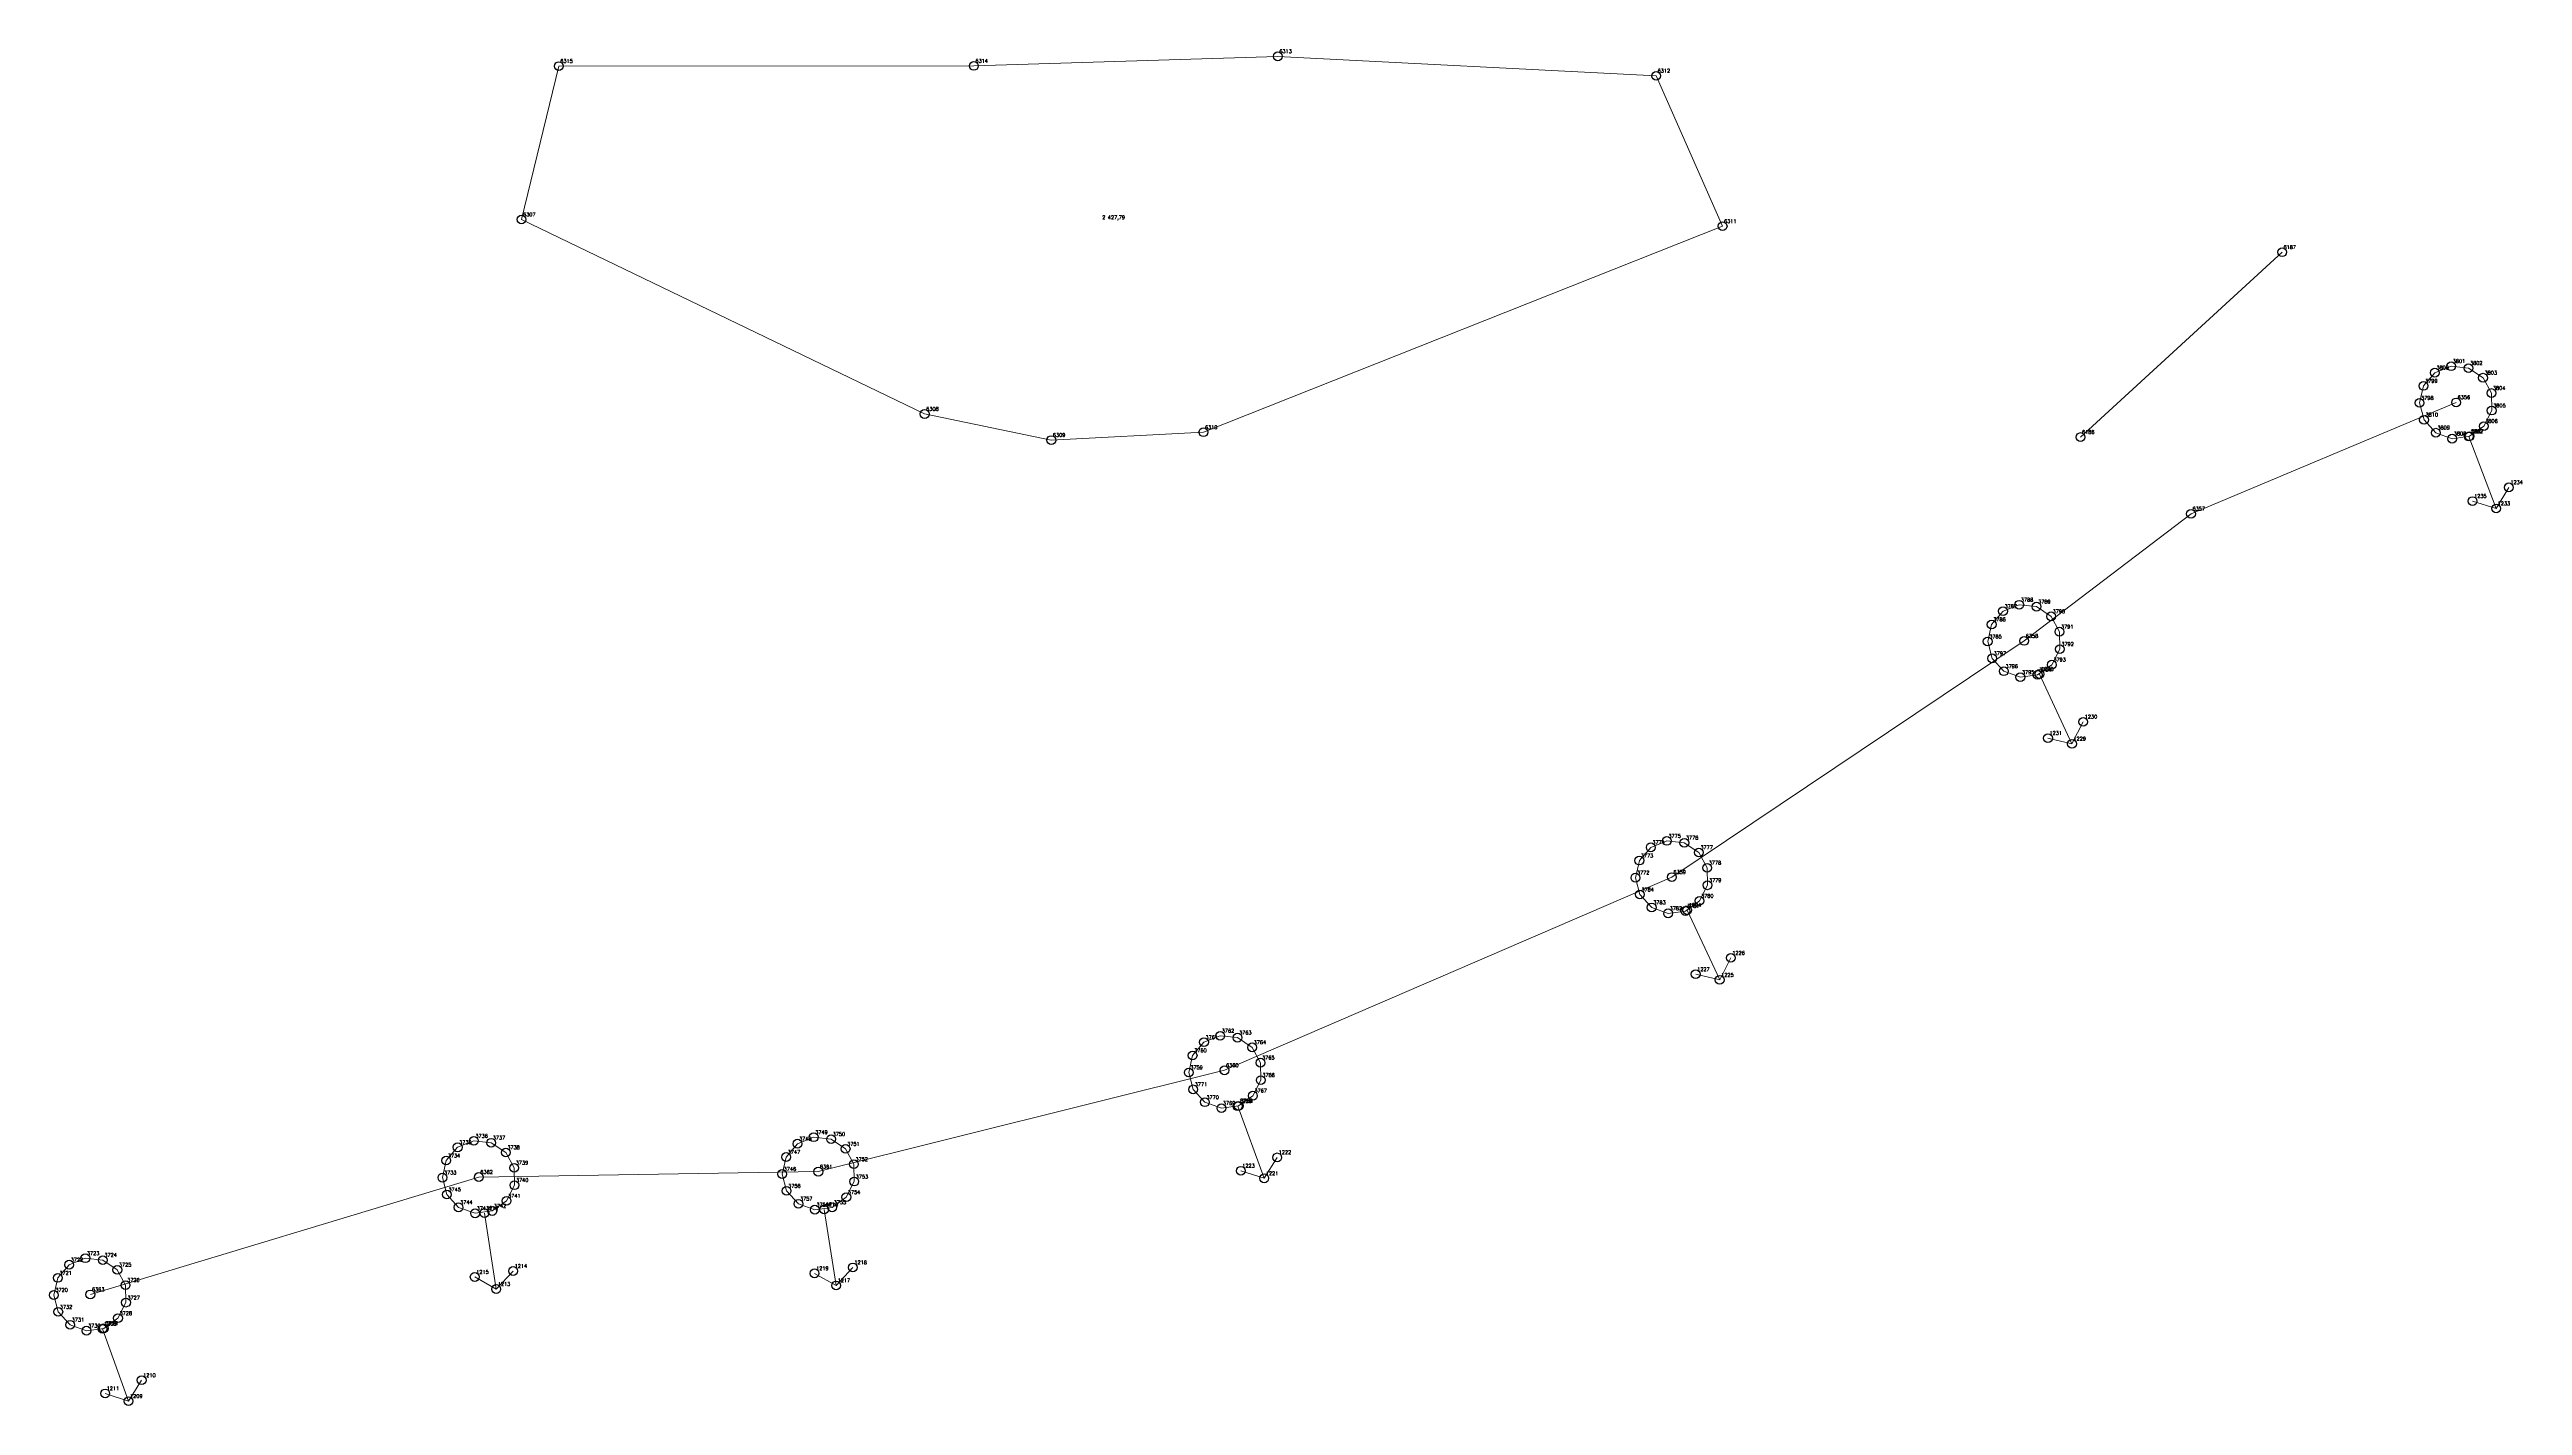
# Model space of a CAD drawing. Extents: x 1391501 to 1398271, y 354915 to 360782.
# Drawn here: x 1395998.1 to 1396209.3, y 359835.4 to 359951.2 of the extents above; entities that cross this region are included whole.
import ezdxf

# ---------------------------------------------------------------- set-up
doc = ezdxf.new("R2010")
doc.units = 0
doc.header["$PDMODE"] = 33
doc.header["$PDSIZE"] = 0.75
doc.layers.add('12 - ценные элементы визуального восприятия территории', color=7, linetype='Continuous')
doc.styles.get("Standard").update_dxf_attribs({"font": 'simplex.shx'})

msp = doc.modelspace()

# ---------------------------------------------------------------- linework, layer by layer
for p in [(1396201.81, 359923.62), (1396203.2, 359924.17), (1396204.68, 359924.01), (1396200.84, 359922.49), (1396205.92, 359923.19), (1396206.64, 359921.88), (1396200.5, 359921.04), (1396200.88, 359919.59), (1396205.99, 359919.05), (1396206.66, 359920.38), (1396201.89, 359918.49), (1396203.29, 359917.98), (1396204.77, 359918.19), (1396164.92, 359903.24), (1396166.31, 359903.79), (1396167.79, 359903.63), (1396169.03, 359902.8), (1396163.61, 359900.65), (1396163.95, 359902.1), (1396169.74, 359901.49), (1396163.99, 359899.21), (1396165, 359898.11), (1396169.09, 359898.67), (1396169.77, 359900), (1396166.4, 359897.6), (1396167.88, 359897.8), (1396136.21, 359883.61), (1396137.7, 359883.45), (1396133.86, 359881.93), (1396134.83, 359883.06), (1396138.94, 359882.62), (1396139.65, 359881.31), (1396133.52, 359880.47), (1396133.9, 359879.03), (1396139.68, 359879.82), (1396134.91, 359877.93), (1396136.31, 359877.42), (1396137.79, 359877.62), (1396139, 359878.49), (1396096.67, 359866.41), (1396098.06, 359866.96), (1396099.54, 359866.8), (1396095.7, 359865.28), (1396100.79, 359865.97), (1396101.5, 359864.66), (1396095.37, 359863.82), (1396095.75, 359862.38), (1396101.52, 359863.17), (1396096.75, 359861.28), (1396098.16, 359860.77), (1396099.63, 359860.98), (1396100.85, 359861.84), (1396034.31, 359857.98), (1396035.79, 359857.82), (1396063.33, 359858.29), (1396064.82, 359858.13), (1396031.95, 359856.3), (1396032.92, 359857.43), (1396037.04, 359856.99), (1396037.75, 359855.68), (1396060.98, 359856.6), (1396061.95, 359857.74), (1396066.06, 359857.3), (1396066.77, 359855.99), (1396031.62, 359854.84), (1396037.77, 359854.19), (1396060.64, 359855.15), (1396061.02, 359853.71), (1396066.8, 359854.5), (1396032, 359853.4), (1396033, 359852.3), (1396034.41, 359851.79), (1396035.88, 359851.99), (1396037.1, 359852.86), (1396062.03, 359852.61), (1396063.43, 359852.1), (1396064.91, 359852.3), (1396066.12, 359853.17), (1395999.74, 359847.4), (1396001.12, 359847.95), (1396002.61, 359847.79), (1395998.77, 359846.27), (1396003.85, 359846.96), (1396004.56, 359845.65), (1395998.43, 359844.81), (1395998.81, 359843.37), (1396004.59, 359844.16), (1395999.82, 359842.27), (1396001.22, 359841.76), (1396002.7, 359841.96), (1396003.91, 359842.83)]:
    msp.add_point(p)
at = {"layer": '12 - ценные элементы визуального восприятия территории', "color": 7, "lineweight": 20}
for points in [[(1396038.38, 359936.71), (1396041.56, 359949.82), (1396077.02, 359949.83), (1396102.98, 359950.65), (1396135.29, 359948.99), (1396140.97, 359936.14), (1396096.62, 359918.53), (1396083.63, 359917.86), (1396072.81, 359920.09), (1396038.38, 359936.71)], [(1396038.38, 359936.71), (1396041.56, 359949.82), (1396077.02, 359949.83), (1396102.98, 359950.65), (1396135.29, 359948.99), (1396140.97, 359936.14), (1396096.62, 359918.53), (1396083.63, 359917.86), (1396072.81, 359920.09), (1396038.38, 359936.71)], [(1396200.5, 359921.04), (1396200.84, 359922.49), (1396201.81, 359923.62), (1396203.2, 359924.17), (1396204.68, 359924.01), (1396205.92, 359923.19), (1396206.64, 359921.88), (1396206.66, 359920.38), (1396205.99, 359919.05), (1396204.77, 359918.19), (1396203.29, 359917.98), (1396201.89, 359918.49), (1396200.88, 359919.59), (1396200.5, 359921.04)], [(1396163.61, 359900.65), (1396163.95, 359902.1), (1396164.92, 359903.24), (1396166.31, 359903.79), (1396167.79, 359903.63), (1396169.03, 359902.8), (1396169.74, 359901.49), (1396169.77, 359900), (1396169.09, 359898.67), (1396167.88, 359897.8), (1396166.4, 359897.6), (1396165, 359898.11), (1396163.99, 359899.21), (1396163.61, 359900.65)], [(1396133.52, 359880.47), (1396133.86, 359881.93), (1396134.83, 359883.06), (1396136.21, 359883.61), (1396137.7, 359883.45), (1396138.94, 359882.62), (1396139.65, 359881.31), (1396139.68, 359879.82), (1396139, 359878.49), (1396137.79, 359877.62), (1396136.31, 359877.42), (1396134.91, 359877.93), (1396133.9, 359879.03), (1396133.52, 359880.47)], [(1396095.37, 359863.82), (1396095.7, 359865.28), (1396096.67, 359866.41), (1396098.06, 359866.96), (1396099.54, 359866.8), (1396100.79, 359865.97), (1396101.5, 359864.66), (1396101.52, 359863.17), (1396100.85, 359861.84), (1396099.63, 359860.98), (1396098.16, 359860.77), (1396096.75, 359861.28), (1396095.75, 359862.38), (1396095.37, 359863.82)], [(1396060.64, 359855.15), (1396060.98, 359856.6), (1396061.95, 359857.74), (1396063.33, 359858.29), (1396064.82, 359858.13), (1396066.06, 359857.3), (1396066.77, 359855.99), (1396066.8, 359854.5), (1396066.12, 359853.17), (1396064.91, 359852.3), (1396063.43, 359852.1), (1396062.03, 359852.61), (1396061.02, 359853.71), (1396060.64, 359855.15)], [(1396031.62, 359854.84), (1396031.95, 359856.3), (1396032.92, 359857.43), (1396034.31, 359857.98), (1396035.79, 359857.82), (1396037.04, 359856.99), (1396037.75, 359855.68), (1396037.77, 359854.19), (1396037.1, 359852.86), (1396035.88, 359851.99), (1396034.41, 359851.79), (1396033, 359852.3), (1396032, 359853.4), (1396031.62, 359854.84)], [(1395998.43, 359844.81), (1395998.77, 359846.27), (1395999.74, 359847.4), (1396001.12, 359847.95), (1396002.61, 359847.79), (1396003.85, 359846.96), (1396004.56, 359845.65), (1396004.59, 359844.16), (1396003.91, 359842.83), (1396002.7, 359841.96), (1396001.22, 359841.76), (1395999.82, 359842.27), (1395998.81, 359843.37), (1395998.43, 359844.81)]]:
    msp.add_lwpolyline(points, close=True, dxfattribs=at)
for points in [[(1396171.54, 359918.12), (1396188.76, 359933.91)], [(1396203.62, 359921.08), (1396180.98, 359911.56), (1396166.73, 359900.7), (1396136.64, 359880.52), (1396098.42, 359864.01), (1396063.73, 359855.35), (1396034.73, 359854.89), (1396001.55, 359844.86)], [(1396204.71, 359918.16), (1396207.04, 359912.02)], [(1396207.04, 359912.02), (1396208.13, 359913.82)], [(1396207.04, 359912.02), (1396205.03, 359912.65)], [(1396168.04, 359897.87), (1396170.81, 359891.91)], [(1396170.81, 359891.91), (1396168.76, 359892.39)], [(1396170.81, 359891.91), (1396171.77, 359893.79)], [(1396137.95, 359877.69), (1396140.72, 359871.74)], [(1396140.72, 359871.74), (1396141.67, 359873.62)], [(1396140.72, 359871.74), (1396138.67, 359872.22)], [(1396099.55, 359860.94), (1396101.82, 359854.78)], [(1396101.82, 359854.78), (1396102.93, 359856.57)], [(1396101.82, 359854.78), (1396099.82, 359855.43)], [(1396035.21, 359851.81), (1396036.22, 359845.32)], [(1396064.23, 359852.12), (1396065.25, 359845.63)], [(1396036.22, 359845.32), (1396034.38, 359846.35)], [(1396036.22, 359845.32), (1396037.66, 359846.86)], [(1396065.25, 359845.63), (1396063.41, 359846.66)], [(1396065.25, 359845.63), (1396066.68, 359847.17)], [(1396002.59, 359841.92), (1396004.81, 359835.74)], [(1396004.81, 359835.74), (1396005.93, 359837.53)], [(1396004.81, 359835.74), (1396002.82, 359836.4)]]:
    msp.add_lwpolyline(points, dxfattribs=at)
at = {"layer": '12 - ценные элементы визуального восприятия территории'}
for p in [(1396041.56, 359949.82), (1396077.02, 359949.83), (1396102.98, 359950.65), (1396135.29, 359948.99), (1396038.38, 359936.71), (1396140.97, 359936.14), (1396188.76, 359933.91), (1396072.81, 359920.09), (1396203.62, 359921.08), (1396083.63, 359917.86), (1396096.62, 359918.53), (1396171.54, 359918.12), (1396204.71, 359918.16), (1396208.13, 359913.82), (1396180.98, 359911.56), (1396205.03, 359912.65), (1396207.04, 359912.02), (1396166.73, 359900.7), (1396168.04, 359897.87), (1396171.77, 359893.79), (1396168.76, 359892.39), (1396170.81, 359891.91), (1396136.64, 359880.52), (1396137.95, 359877.69), (1396141.67, 359873.62), (1396138.67, 359872.22), (1396140.72, 359871.74), (1396098.42, 359864.01), (1396099.55, 359860.94), (1396102.93, 359856.57), (1396034.73, 359854.89), (1396063.73, 359855.35), (1396099.82, 359855.43), (1396101.82, 359854.78), (1396035.21, 359851.81), (1396064.23, 359852.12), (1396034.38, 359846.35), (1396036.22, 359845.32), (1396037.66, 359846.86), (1396063.41, 359846.66), (1396065.25, 359845.63), (1396066.68, 359847.17), (1396001.55, 359844.86), (1396002.59, 359841.92), (1396005.93, 359837.53), (1396002.82, 359836.4), (1396004.81, 359835.74)]:
    msp.add_point(p, dxfattribs=at)

# ---------------------------------------------------------------- texts
at = {"color": 7}
for s, p in [('3800', (1396201.94, 359923.9)), ('3801', (1396203.33, 359924.45)), ('3802', (1396204.81, 359924.29)), ('3803', (1396206.05, 359923.46)), ('3798', (1396200.63, 359921.31)), ('3799', (1396200.97, 359922.76)), ('3804', (1396206.76, 359922.15)), ('3810', (1396201.01, 359919.87)), ('3806', (1396206.11, 359919.33)), ('3805', (1396206.79, 359920.66)), ('3809', (1396202.02, 359918.77)), ('3808', (1396203.42, 359918.26)), ('3807', (1396204.9, 359918.46)), ('3786', (1396164.08, 359902.38)), ('3787', (1396165.05, 359903.51)), ('3788', (1396166.44, 359904.06)), ('3789', (1396167.92, 359903.9)), ('3790', (1396169.16, 359903.07)), ('3785', (1396163.74, 359900.92)), ('3791', (1396169.87, 359901.76)), ('3792', (1396169.9, 359900.27)), ('3797', (1396164.12, 359899.48)), ('3796', (1396165.13, 359898.38)), ('3794', (1396168.01, 359898.08)), ('3793', (1396169.22, 359898.94)), ('3795', (1396166.53, 359897.87)), ('3774', (1396134.96, 359883.33)), ('3775', (1396136.34, 359883.88)), ('3776', (1396137.83, 359883.73)), ('3773', (1396133.98, 359882.2)), ('3777', (1396139.07, 359882.9)), ('3778', (1396139.78, 359881.59)), ('3772', (1396133.65, 359880.75)), ('3784', (1396134.03, 359879.3)), ('3779', (1396139.8, 359880.1)), ('3783', (1396135.04, 359878.2)), ('3782', (1396136.44, 359877.7)), ('3781', (1396137.92, 359877.9)), ('3780', (1396139.13, 359878.76)), ('3761', (1396096.8, 359866.68)), ('3762', (1396098.19, 359867.23)), ('3763', (1396099.67, 359867.08)), ('3760', (1396095.83, 359865.55)), ('3764', (1396100.91, 359866.25)), ('3765', (1396101.63, 359864.94)), ('3759', (1396095.5, 359864.1)), ('3771', (1396095.88, 359862.66)), ('3767', (1396100.98, 359862.12)), ('3766', (1396101.65, 359863.45)), ('3770', (1396096.88, 359861.55)), ('3769', (1396098.28, 359861.05)), ('3768', (1396099.76, 359861.25)), ('3736', (1396034.44, 359858.25)), ('3737', (1396035.92, 359858.1)), ('3748', (1396062.08, 359858.01)), ('3749', (1396063.46, 359858.56)), ('3750', (1396064.95, 359858.4)), ('3734', (1396032.08, 359856.57)), ('3735', (1396033.05, 359857.7)), ('3738', (1396037.16, 359857.27)), ('3739', (1396037.88, 359855.96)), ('3747', (1396061.11, 359856.88)), ('3751', (1396066.19, 359857.57)), ('3752', (1396066.9, 359856.26)), ('3733', (1396031.75, 359855.12)), ('3745', (1396032.13, 359853.67)), ('3740', (1396037.9, 359854.47)), ('3746', (1396060.77, 359855.42)), ('3758', (1396061.15, 359853.98)), ('3753', (1396066.92, 359854.77)), ('3744', (1396033.13, 359852.57)), ('3743', (1396034.54, 359852.07)), ('3742', (1396036.01, 359852.27)), ('3741', (1396037.23, 359853.13)), ('3757', (1396062.16, 359852.88)), ('3756', (1396063.56, 359852.37)), ('3755', (1396065.04, 359852.58)), ('3754', (1396066.25, 359853.44)), ('3722', (1395999.87, 359847.67)), ('3723', (1396001.25, 359848.22)), ('3724', (1396002.74, 359848.07)), ('3721', (1395998.9, 359846.54)), ('3725', (1396003.98, 359847.24)), ('3726', (1396004.69, 359845.93)), ('3720', (1395998.56, 359845.09)), ('3732', (1395998.94, 359843.64)), ('3728', (1396004.04, 359843.1)), ('3727', (1396004.71, 359844.43)), ('3731', (1395999.95, 359842.54)), ('3730', (1396001.35, 359842.03)), ('3729', (1396002.83, 359842.24))]:
    msp.add_text(s, height=0.311, dxfattribs=at).set_placement(p)
at = {"layer": '12 - ценные элементы визуального восприятия территории', "color": 7}
for s, p in [('6313', (1396103.11, 359950.93)), ('6315', (1396041.69, 359950.09)), ('6314', (1396077.15, 359950.11)), ('6312', (1396135.42, 359949.26)), ('6307', (1396038.51, 359936.98)), ('2 427,79', (1396087.98, 359936.73)), ('2 427,79', (1396087.98, 359936.73)), ('6311', (1396141.09, 359936.41)), ('6187', (1396188.88, 359934.19)), ('6356', (1396203.75, 359921.36)), ('6308', (1396072.94, 359920.37)), ('6309', (1396083.76, 359918.14)), ('6310', (1396096.75, 359918.8)), ('6186', (1396171.67, 359918.39)), ('1232', (1396204.84, 359918.44)), ('1235', (1396205.16, 359912.92)), ('1234', (1396208.26, 359914.1)), ('6357', (1396181.11, 359911.84)), ('1233', (1396207.17, 359912.29)), ('6358', (1396166.86, 359900.97)), ('1228', (1396168.17, 359898.14)), ('1230', (1396171.9, 359894.07)), ('1231', (1396168.89, 359892.67)), ('1229', (1396170.94, 359892.19)), ('6359', (1396136.77, 359880.79)), ('1224', (1396138.08, 359877.97)), ('1226', (1396141.8, 359873.89)), ('1227', (1396138.8, 359872.49)), ('1225', (1396140.85, 359872.01)), ('6360', (1396098.55, 359864.29)), ('1220', (1396099.68, 359861.22)), ('1222', (1396103.05, 359856.85)), ('6362', (1396034.86, 359855.16)), ('6361', (1396063.86, 359855.62)), ('1223', (1396099.94, 359855.7)), ('1221', (1396101.95, 359855.05)), ('1212', (1396035.34, 359852.08)), ('1216', (1396064.36, 359852.39)), ('1218', (1396066.81, 359847.44)), ('1215', (1396034.51, 359846.62)), ('1213', (1396036.35, 359845.59)), ('1214', (1396037.79, 359847.13)), ('1219', (1396063.54, 359846.93)), ('1217', (1396065.38, 359845.9)), ('6363', (1396001.68, 359845.13)), ('1208', (1396002.72, 359842.2)), ('1210', (1396006.06, 359837.8)), ('1211', (1396002.94, 359836.68)), ('1209', (1396004.94, 359836.01))]:
    msp.add_text(s, height=0.311, dxfattribs=at).set_placement(p)

doc.saveas('drawing.dxf')
